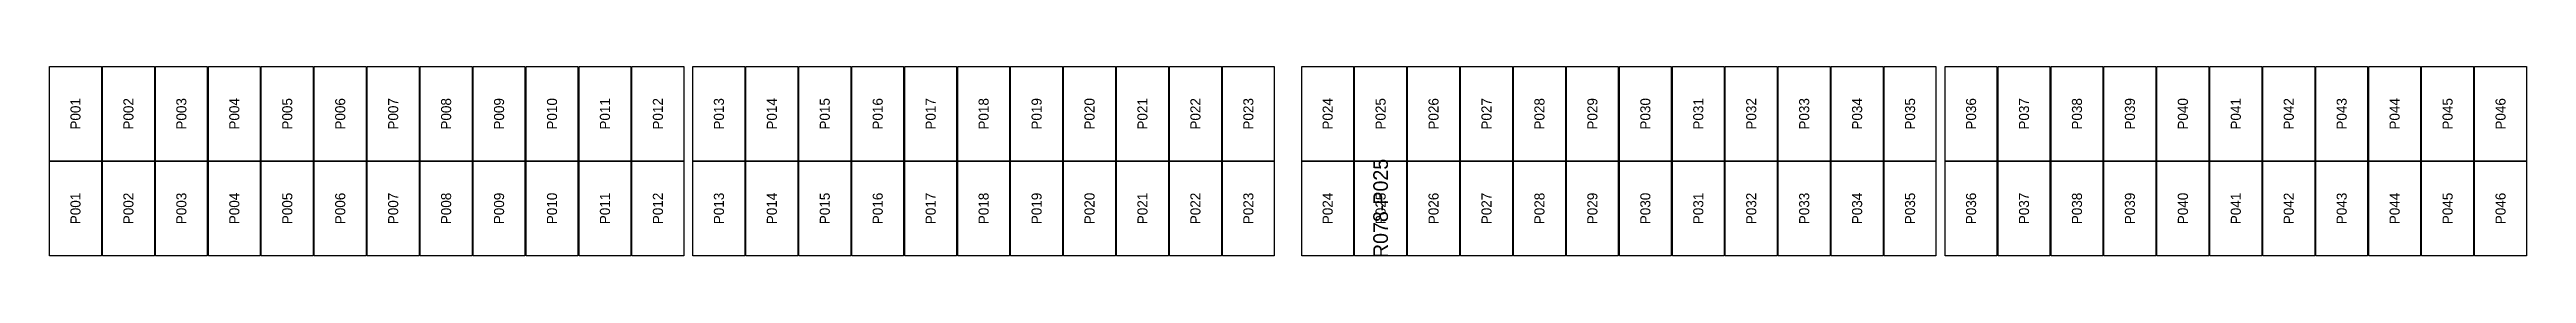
# Model space of a CAD drawing. Extents: x 296295 to 296770, y 651564 to 652121.
# Drawn here: x 296508.8 to 296563, y 651807.9 to 651812 of the extents above; entities that cross this region are included whole.
import ezdxf
from ezdxf.enums import TextEntityAlignment as Align

# ---------------------------------------------------------------- set-up
doc = ezdxf.new("R2010")
doc.units = 0

msp = doc.modelspace()

# ---------------------------------------------------------------- texts
at = {"layer": 'DEFECT_LABELS'}
msp.add_text('R078-P025', height=0.32, rotation=90, dxfattribs=at).set_placement((296537.916, 651808.928), align=Align.MIDDLE_CENTER)
at = {"layer": 'PANEL_POSITION'}
for s, p in [('P001', (296509.372, 651810.991)), ('P002', (296510.53, 651810.991)), ('P003', (296511.688, 651810.991)), ('P004', (296512.846, 651810.991)), ('P005', (296514.004, 651810.991)), ('P006', (296515.162, 651810.991)), ('P007', (296516.32, 651810.991)), ('P008', (296517.478, 651810.991)), ('P009', (296518.636, 651810.991)), ('P010', (296519.794, 651810.991)), ('P011', (296520.952, 651810.991)), ('P012', (296522.11, 651810.991)), ('P013', (296523.444, 651810.991)), ('P014', (296524.602, 651810.991)), ('P015', (296525.76, 651810.991)), ('P016', (296526.918, 651810.991)), ('P017', (296528.076, 651810.991)), ('P018', (296529.234, 651810.991)), ('P019', (296530.392, 651810.991)), ('P020', (296531.55, 651810.991)), ('P021', (296532.708, 651810.991)), ('P022', (296533.866, 651810.991)), ('P023', (296535.024, 651810.991)), ('P024', (296536.758, 651810.991)), ('P025', (296537.916, 651810.991)), ('P026', (296539.074, 651810.991)), ('P027', (296540.232, 651810.991)), ('P028', (296541.39, 651810.991)), ('P029', (296542.548, 651810.991)), ('P030', (296543.706, 651810.991)), ('P031', (296544.864, 651810.991)), ('P032', (296546.022, 651810.991)), ('P033', (296547.18, 651810.991)), ('P034', (296548.338, 651810.991)), ('P035', (296549.496, 651810.991)), ('P036', (296550.83, 651810.991)), ('P037', (296551.988, 651810.991)), ('P038', (296553.146, 651810.991)), ('P039', (296554.304, 651810.991)), ('P040', (296555.462, 651810.991)), ('P041', (296556.62, 651810.991)), ('P042', (296557.778, 651810.991)), ('P043', (296558.936, 651810.991)), ('P044', (296560.094, 651810.991)), ('P045', (296561.252, 651810.991)), ('P046', (296562.41, 651810.991)), ('P001', (296509.372, 651808.928)), ('P002', (296510.53, 651808.928)), ('P003', (296511.688, 651808.928)), ('P004', (296512.846, 651808.928)), ('P005', (296514.004, 651808.928)), ('P006', (296515.162, 651808.928)), ('P007', (296516.32, 651808.928)), ('P008', (296517.478, 651808.928)), ('P009', (296518.636, 651808.928)), ('P010', (296519.794, 651808.928)), ('P011', (296520.952, 651808.928)), ('P012', (296522.11, 651808.928)), ('P013', (296523.444, 651808.928)), ('P014', (296524.602, 651808.928)), ('P015', (296525.76, 651808.928)), ('P016', (296526.918, 651808.928)), ('P017', (296528.076, 651808.928)), ('P018', (296529.234, 651808.928)), ('P019', (296530.392, 651808.928)), ('P020', (296531.55, 651808.928)), ('P021', (296532.708, 651808.928)), ('P022', (296533.866, 651808.928)), ('P023', (296535.024, 651808.928)), ('P024', (296536.758, 651808.928)), ('P025', (296537.916, 651808.928)), ('P026', (296539.074, 651808.928)), ('P027', (296540.232, 651808.928)), ('P028', (296541.39, 651808.928)), ('P029', (296542.548, 651808.928)), ('P030', (296543.706, 651808.928)), ('P031', (296544.864, 651808.928)), ('P032', (296546.022, 651808.928)), ('P033', (296547.18, 651808.928)), ('P034', (296548.338, 651808.928)), ('P035', (296549.496, 651808.928)), ('P036', (296550.83, 651808.928)), ('P037', (296551.988, 651808.928)), ('P038', (296553.146, 651808.928)), ('P039', (296554.304, 651808.928)), ('P040', (296555.462, 651808.928)), ('P041', (296556.62, 651808.928)), ('P042', (296557.778, 651808.928)), ('P043', (296558.936, 651808.928)), ('P044', (296560.094, 651808.928)), ('P045', (296561.252, 651808.928)), ('P046', (296562.41, 651808.928))]:
    msp.add_text(s, height=0.22, rotation=90, dxfattribs=at).set_placement(p, align=Align.MIDDLE_CENTER)

# ---------------------------------------------------------------- linework, layer by layer
at = {"layer": 'DEFECTIVE_PANELS'}
msp.add_lwpolyline([(296537.349, 651809.96), (296538.483, 651809.96), (296538.483, 651807.897), (296537.349, 651807.897)], close=True, dxfattribs=at)
at = {"layer": 'PANELS_MASTER'}
for points in [[(296508.805, 651812.023), (296509.939, 651812.023), (296509.939, 651809.96), (296508.805, 651809.96)], [(296509.963, 651812.023), (296511.097, 651812.023), (296511.097, 651809.96), (296509.963, 651809.96)], [(296511.121, 651812.023), (296512.255, 651812.023), (296512.255, 651809.96), (296511.121, 651809.96)], [(296512.279, 651812.023), (296513.413, 651812.023), (296513.413, 651809.96), (296512.279, 651809.96)], [(296513.437, 651812.023), (296514.571, 651812.023), (296514.571, 651809.96), (296513.437, 651809.96)], [(296514.595, 651812.023), (296515.729, 651812.023), (296515.729, 651809.96), (296514.595, 651809.96)], [(296515.753, 651812.023), (296516.887, 651812.023), (296516.887, 651809.96), (296515.753, 651809.96)], [(296516.911, 651812.023), (296518.045, 651812.023), (296518.045, 651809.96), (296516.911, 651809.96)], [(296518.069, 651812.023), (296519.203, 651812.023), (296519.203, 651809.96), (296518.069, 651809.96)], [(296519.227, 651812.023), (296520.361, 651812.023), (296520.361, 651809.96), (296519.227, 651809.96)], [(296520.385, 651812.023), (296521.519, 651812.023), (296521.519, 651809.96), (296520.385, 651809.96)], [(296521.543, 651812.023), (296522.677, 651812.023), (296522.677, 651809.96), (296521.543, 651809.96)], [(296522.877, 651812.023), (296524.011, 651812.023), (296524.011, 651809.96), (296522.877, 651809.96)], [(296524.035, 651812.023), (296525.169, 651812.023), (296525.169, 651809.96), (296524.035, 651809.96)], [(296525.193, 651812.023), (296526.327, 651812.023), (296526.327, 651809.96), (296525.193, 651809.96)], [(296526.351, 651812.023), (296527.485, 651812.023), (296527.485, 651809.96), (296526.351, 651809.96)], [(296527.509, 651812.023), (296528.643, 651812.023), (296528.643, 651809.96), (296527.509, 651809.96)], [(296528.667, 651812.023), (296529.801, 651812.023), (296529.801, 651809.96), (296528.667, 651809.96)], [(296529.825, 651812.023), (296530.959, 651812.023), (296530.959, 651809.96), (296529.825, 651809.96)], [(296530.983, 651812.023), (296532.117, 651812.023), (296532.117, 651809.96), (296530.983, 651809.96)], [(296532.141, 651812.023), (296533.275, 651812.023), (296533.275, 651809.96), (296532.141, 651809.96)], [(296533.299, 651812.023), (296534.433, 651812.023), (296534.433, 651809.96), (296533.299, 651809.96)], [(296534.457, 651812.023), (296535.591, 651812.023), (296535.591, 651809.96), (296534.457, 651809.96)], [(296536.191, 651812.023), (296537.325, 651812.023), (296537.325, 651809.96), (296536.191, 651809.96)], [(296537.349, 651812.023), (296538.483, 651812.023), (296538.483, 651809.96), (296537.349, 651809.96)], [(296538.507, 651812.023), (296539.641, 651812.023), (296539.641, 651809.96), (296538.507, 651809.96)], [(296539.665, 651812.023), (296540.799, 651812.023), (296540.799, 651809.96), (296539.665, 651809.96)], [(296540.823, 651812.023), (296541.957, 651812.023), (296541.957, 651809.96), (296540.823, 651809.96)], [(296541.981, 651812.023), (296543.115, 651812.023), (296543.115, 651809.96), (296541.981, 651809.96)], [(296543.139, 651812.023), (296544.273, 651812.023), (296544.273, 651809.96), (296543.139, 651809.96)], [(296544.297, 651812.023), (296545.431, 651812.023), (296545.431, 651809.96), (296544.297, 651809.96)], [(296545.455, 651812.023), (296546.589, 651812.023), (296546.589, 651809.96), (296545.455, 651809.96)], [(296546.613, 651812.023), (296547.747, 651812.023), (296547.747, 651809.96), (296546.613, 651809.96)], [(296547.771, 651812.023), (296548.905, 651812.023), (296548.905, 651809.96), (296547.771, 651809.96)], [(296548.929, 651812.023), (296550.063, 651812.023), (296550.063, 651809.96), (296548.929, 651809.96)], [(296550.263, 651812.023), (296551.397, 651812.023), (296551.397, 651809.96), (296550.263, 651809.96)], [(296551.421, 651812.023), (296552.555, 651812.023), (296552.555, 651809.96), (296551.421, 651809.96)], [(296552.579, 651812.023), (296553.713, 651812.023), (296553.713, 651809.96), (296552.579, 651809.96)], [(296553.737, 651812.023), (296554.871, 651812.023), (296554.871, 651809.96), (296553.737, 651809.96)], [(296554.895, 651812.023), (296556.029, 651812.023), (296556.029, 651809.96), (296554.895, 651809.96)], [(296556.053, 651812.023), (296557.187, 651812.023), (296557.187, 651809.96), (296556.053, 651809.96)], [(296557.211, 651812.023), (296558.345, 651812.023), (296558.345, 651809.96), (296557.211, 651809.96)], [(296558.369, 651812.023), (296559.503, 651812.023), (296559.503, 651809.96), (296558.369, 651809.96)], [(296559.527, 651812.023), (296560.661, 651812.023), (296560.661, 651809.96), (296559.527, 651809.96)], [(296560.685, 651812.023), (296561.819, 651812.023), (296561.819, 651809.96), (296560.685, 651809.96)], [(296561.843, 651812.023), (296562.977, 651812.023), (296562.977, 651809.96), (296561.843, 651809.96)], [(296508.805, 651809.96), (296509.939, 651809.96), (296509.939, 651807.897), (296508.805, 651807.897)], [(296509.963, 651809.96), (296511.097, 651809.96), (296511.097, 651807.897), (296509.963, 651807.897)], [(296511.121, 651809.96), (296512.255, 651809.96), (296512.255, 651807.897), (296511.121, 651807.897)], [(296512.279, 651809.96), (296513.413, 651809.96), (296513.413, 651807.897), (296512.279, 651807.897)], [(296513.437, 651809.96), (296514.571, 651809.96), (296514.571, 651807.897), (296513.437, 651807.897)], [(296514.595, 651809.96), (296515.729, 651809.96), (296515.729, 651807.897), (296514.595, 651807.897)], [(296515.753, 651809.96), (296516.887, 651809.96), (296516.887, 651807.897), (296515.753, 651807.897)], [(296516.911, 651809.96), (296518.045, 651809.96), (296518.045, 651807.897), (296516.911, 651807.897)], [(296518.069, 651809.96), (296519.203, 651809.96), (296519.203, 651807.897), (296518.069, 651807.897)], [(296519.227, 651809.96), (296520.361, 651809.96), (296520.361, 651807.897), (296519.227, 651807.897)], [(296520.385, 651809.96), (296521.519, 651809.96), (296521.519, 651807.897), (296520.385, 651807.897)], [(296521.543, 651809.96), (296522.677, 651809.96), (296522.677, 651807.897), (296521.543, 651807.897)], [(296522.877, 651809.96), (296524.011, 651809.96), (296524.011, 651807.897), (296522.877, 651807.897)], [(296524.035, 651809.96), (296525.169, 651809.96), (296525.169, 651807.897), (296524.035, 651807.897)], [(296525.193, 651809.96), (296526.327, 651809.96), (296526.327, 651807.897), (296525.193, 651807.897)], [(296526.351, 651809.96), (296527.485, 651809.96), (296527.485, 651807.897), (296526.351, 651807.897)], [(296527.509, 651809.96), (296528.643, 651809.96), (296528.643, 651807.897), (296527.509, 651807.897)], [(296528.667, 651809.96), (296529.801, 651809.96), (296529.801, 651807.897), (296528.667, 651807.897)], [(296529.825, 651809.96), (296530.959, 651809.96), (296530.959, 651807.897), (296529.825, 651807.897)], [(296530.983, 651809.96), (296532.117, 651809.96), (296532.117, 651807.897), (296530.983, 651807.897)], [(296532.141, 651809.96), (296533.275, 651809.96), (296533.275, 651807.897), (296532.141, 651807.897)], [(296533.299, 651809.96), (296534.433, 651809.96), (296534.433, 651807.897), (296533.299, 651807.897)], [(296534.457, 651809.96), (296535.591, 651809.96), (296535.591, 651807.897), (296534.457, 651807.897)], [(296536.191, 651809.96), (296537.325, 651809.96), (296537.325, 651807.897), (296536.191, 651807.897)], [(296538.507, 651809.96), (296539.641, 651809.96), (296539.641, 651807.897), (296538.507, 651807.897)], [(296539.665, 651809.96), (296540.799, 651809.96), (296540.799, 651807.897), (296539.665, 651807.897)], [(296540.823, 651809.96), (296541.957, 651809.96), (296541.957, 651807.897), (296540.823, 651807.897)], [(296541.981, 651809.96), (296543.115, 651809.96), (296543.115, 651807.897), (296541.981, 651807.897)], [(296543.139, 651809.96), (296544.273, 651809.96), (296544.273, 651807.897), (296543.139, 651807.897)], [(296544.297, 651809.96), (296545.431, 651809.96), (296545.431, 651807.897), (296544.297, 651807.897)], [(296545.455, 651809.96), (296546.589, 651809.96), (296546.589, 651807.897), (296545.455, 651807.897)], [(296546.613, 651809.96), (296547.747, 651809.96), (296547.747, 651807.897), (296546.613, 651807.897)], [(296547.771, 651809.96), (296548.905, 651809.96), (296548.905, 651807.897), (296547.771, 651807.897)], [(296548.929, 651809.96), (296550.063, 651809.96), (296550.063, 651807.897), (296548.929, 651807.897)], [(296550.263, 651809.96), (296551.397, 651809.96), (296551.397, 651807.897), (296550.263, 651807.897)], [(296551.421, 651809.96), (296552.555, 651809.96), (296552.555, 651807.897), (296551.421, 651807.897)], [(296552.579, 651809.96), (296553.713, 651809.96), (296553.713, 651807.897), (296552.579, 651807.897)], [(296553.737, 651809.96), (296554.871, 651809.96), (296554.871, 651807.897), (296553.737, 651807.897)], [(296554.895, 651809.96), (296556.029, 651809.96), (296556.029, 651807.897), (296554.895, 651807.897)], [(296556.053, 651809.96), (296557.187, 651809.96), (296557.187, 651807.897), (296556.053, 651807.897)], [(296557.211, 651809.96), (296558.345, 651809.96), (296558.345, 651807.897), (296557.211, 651807.897)], [(296558.369, 651809.96), (296559.503, 651809.96), (296559.503, 651807.897), (296558.369, 651807.897)], [(296559.527, 651809.96), (296560.661, 651809.96), (296560.661, 651807.897), (296559.527, 651807.897)], [(296560.685, 651809.96), (296561.819, 651809.96), (296561.819, 651807.897), (296560.685, 651807.897)], [(296561.843, 651809.96), (296562.977, 651809.96), (296562.977, 651807.897), (296561.843, 651807.897)]]:
    msp.add_lwpolyline(points, close=True, dxfattribs=at)

msp.set_redraw_order([(e.dxf.handle, doc.entitydb.next_handle()) for e in msp.query("TEXT MTEXT ATTDEF DIMENSION ARC_DIMENSION")])  # texts and dimensions are drawn at this point

doc.saveas('drawing.dxf')
